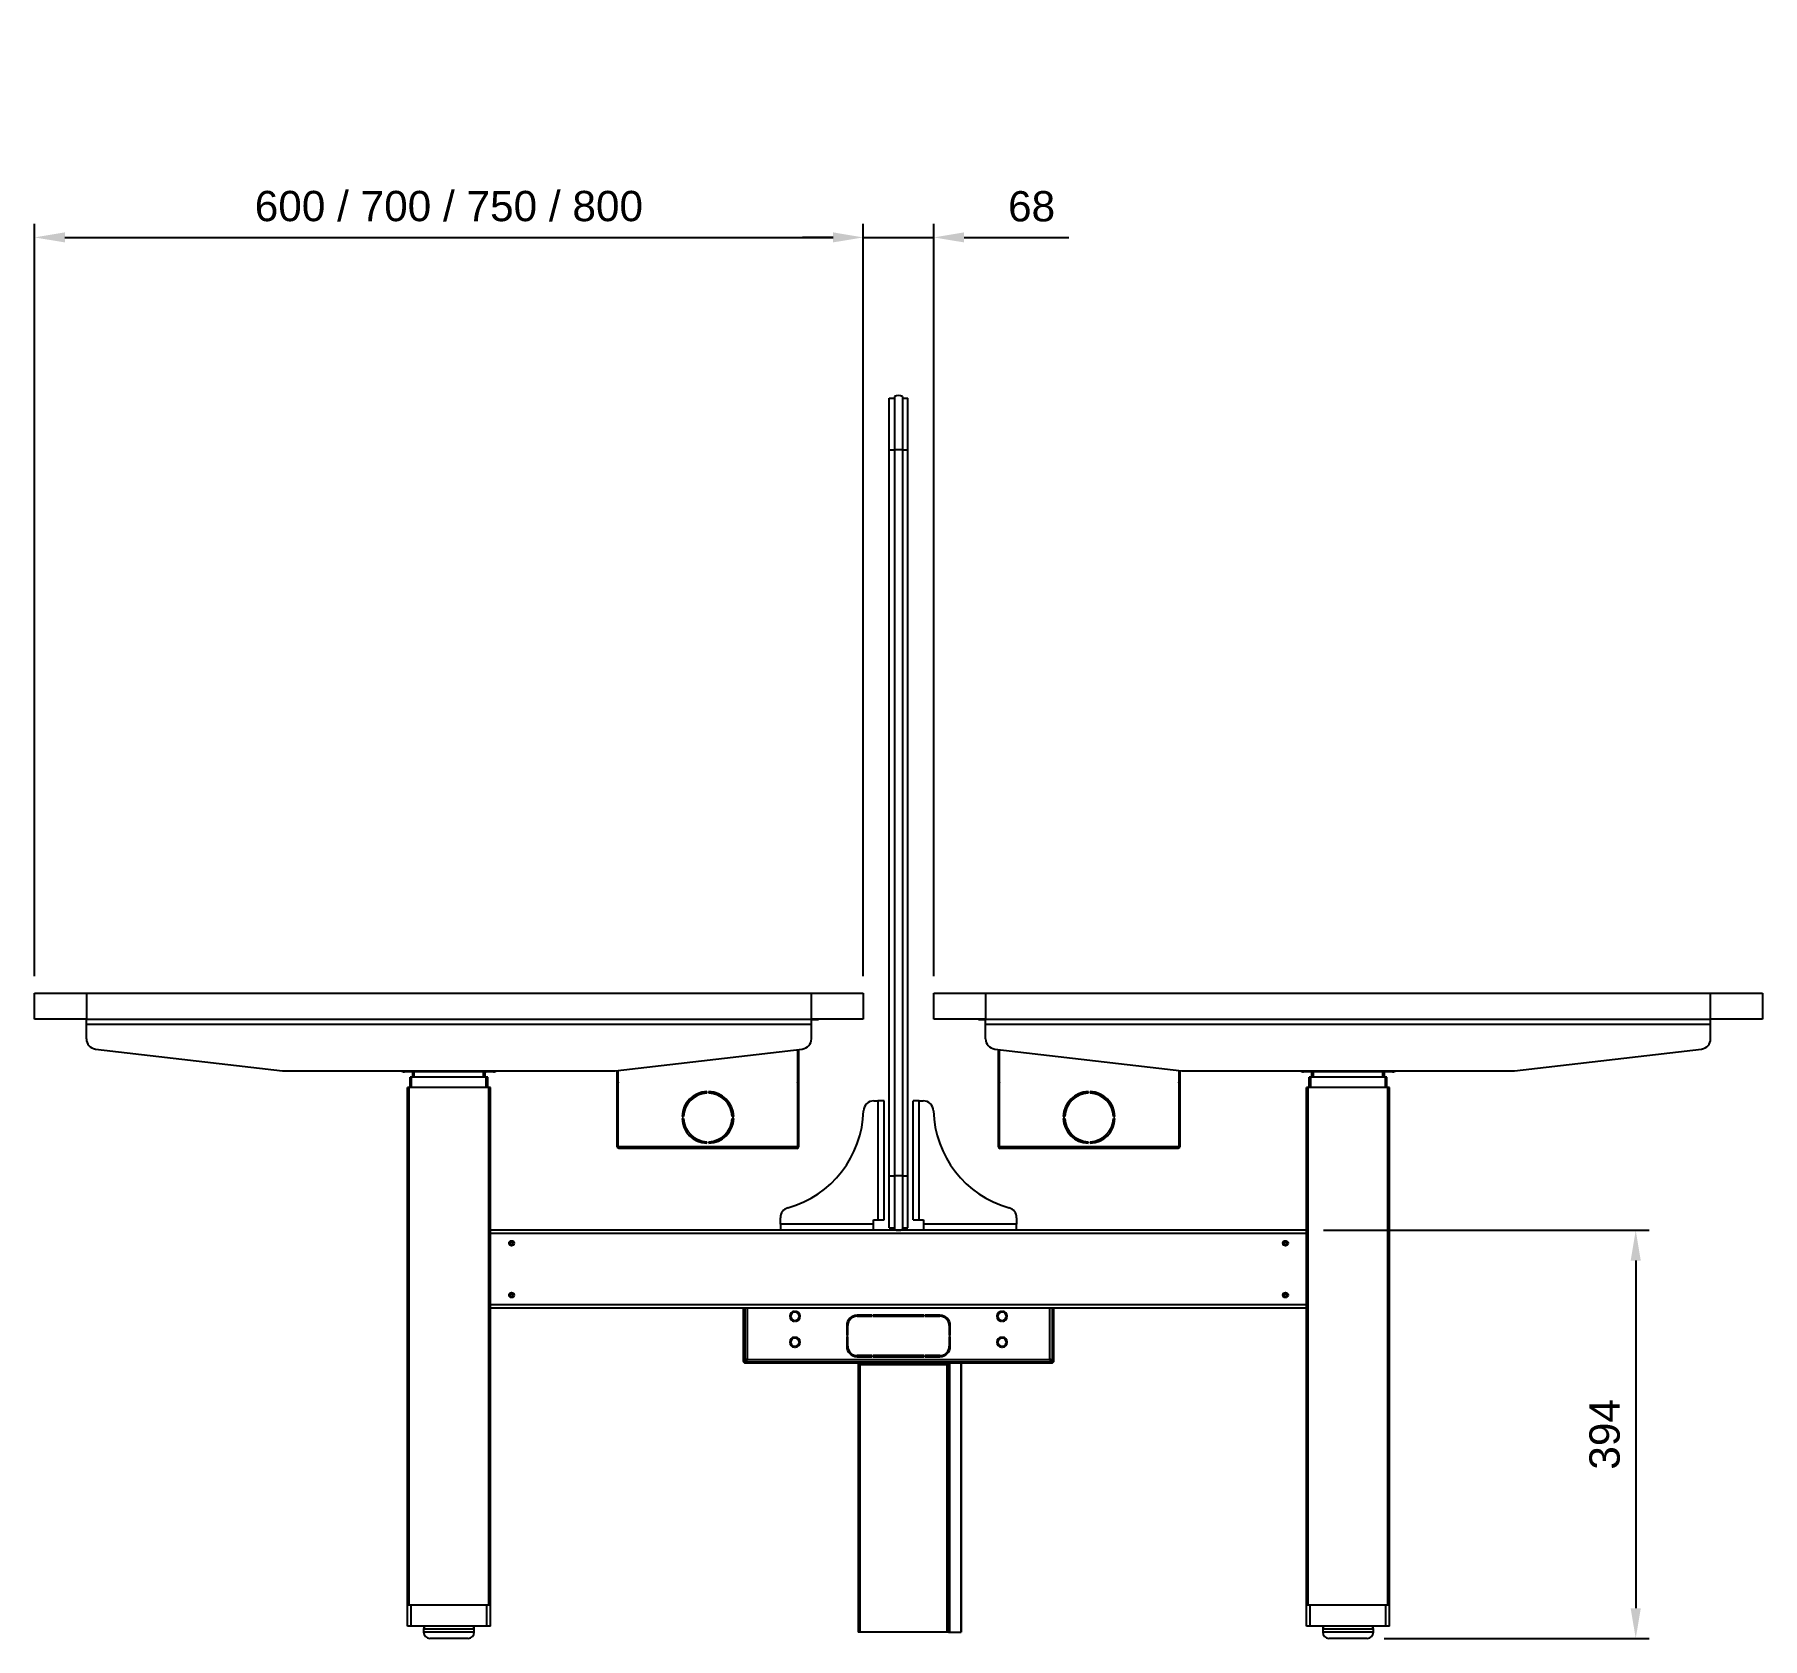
# Model space of a CAD drawing. Header units: millimetres. Extents: x -429 to 16771, y -1239 to 5751.
# Drawn here: x 11851 to 13519, y 4166 to 5715 of the extents above; entities that cross this region are included whole.
import ezdxf

# ---------------------------------------------------------------- set-up
doc = ezdxf.new("R2010")
doc.units = ezdxf.units.MM
doc.header["$LTSCALE"] = 100
doc.layers.add('FURNISHERS', color=4, linetype='Continuous', lineweight=25)
doc.styles.get("Standard").update_dxf_attribs({"font": 'arial.ttf'})
doc.dimstyles.new('CGJ', dxfattribs={"dimscale": 13, "dimtxt": 2.25, "dimasz": 2.25, "dimexe": 1, "dimexo": 1.25, "dimgap": 1.15, "dimtad": 1, "dimtoh": 1, "dimdec": 1, "dimdsep": 46, "dimtxsty": 'Standard', "dimcen": 0, "dimclrd": 2, "dimclre": 2, "dimclrt": 2, "dimadec": 0, "dimazin": 0, "dimtfac": 1, "dimtdec": 1, "dimtmove": 0, "dimatfit": 0, "dimfxl": 1, "dimtolj": 1, "dimtzin": 0, "dimlwe": -1, "dimarcsym": 2})

msp = doc.modelspace()

# ---------------------------------------------------------------- blocks, each defined once
blk = doc.blocks.new('*D75')
at = {"layer": 'Defpoints', "color": 0, "transparency": 16777216}
for p in [(12650.7, 5519), (11850.7, 4789.5), (12650.7, 4789.5)]:
    blk.add_point(p, dxfattribs=at)
at = {"layer": 'FURNISHERS', "color": 2, "transparency": 16777216}
for p, q in [((11850.7, 4805.7), (11850.7, 5532)), ((12650.7, 4805.7), (12650.7, 5532))]:
    blk.add_line(p, q, dxfattribs=at)
at = {"layer": 'FURNISHERS', "color": 2, "lineweight": -2, "transparency": 16777216}
blk.add_line((11880, 5519), (12621.5, 5519), dxfattribs=at)
at = {"layer": 'FURNISHERS', "color": 2, "transparency": 16777216}
for points in [[(11880, 5523.9), (11880, 5514.2), (11850.7, 5519)], [(12621.5, 5523.9), (12621.5, 5514.2), (12650.7, 5519)]]:
    blk.add_solid(points, dxfattribs=at)
at = {"layer": 'FURNISHERS', "color": 2, "transparency": 16777216, "insert": (12250.7, 5549.1), "char_height": 29.25, "attachment_point": 5}
blk.add_mtext('\\A1;600 / 700 / 750 / 800', dxfattribs=at)
blk = doc.blocks.new('*D76')
at = {"layer": 'Defpoints', "color": 0, "transparency": 16777216}
for p in [(13078.7, 4560.5), (13137.2, 4166.5), (13396.4, 4166.5)]:
    blk.add_point(p, dxfattribs=at)
at = {"layer": 'FURNISHERS', "color": 2, "transparency": 16777216}
for p, q in [((13095, 4560.5), (13409.4, 4560.5)), ((13153.5, 4166.5), (13409.4, 4166.5))]:
    blk.add_line(p, q, dxfattribs=at)
at = {"layer": 'FURNISHERS', "color": 2, "lineweight": -2, "transparency": 16777216}
blk.add_line((13396.4, 4531.2), (13396.4, 4195.7), dxfattribs=at)
at = {"layer": 'FURNISHERS', "color": 2, "transparency": 16777216}
for points in [[(13391.5, 4531.2), (13401.3, 4531.2), (13396.4, 4560.5)], [(13391.5, 4195.7), (13401.3, 4195.7), (13396.4, 4166.5)]]:
    blk.add_solid(points, dxfattribs=at)
at = {"layer": 'FURNISHERS', "color": 2, "transparency": 16777216, "insert": (13366.5, 4363.5), "char_height": 29.25, "attachment_point": 5, "rotation": 90}
blk.add_mtext('\\A1;394', dxfattribs=at)
blk = doc.blocks.new('*D77')
at = {"layer": 'Defpoints', "color": 0, "transparency": 16777216}
for p in [(12718.7, 5519), (12650.7, 4789.5), (12718.7, 4789.5)]:
    blk.add_point(p, dxfattribs=at)
at = {"layer": 'FURNISHERS', "color": 2, "transparency": 16777216}
for p, q in [((12650.7, 4805.7), (12650.7, 5532)), ((12718.7, 4805.7), (12718.7, 5532))]:
    blk.add_line(p, q, dxfattribs=at)
at = {"layer": 'FURNISHERS', "color": 2, "lineweight": -2, "transparency": 16777216}
for p, q in [((12621.5, 5519), (12592.2, 5519)), ((12650.7, 5519), (12718.7, 5519)), ((12748, 5519), (12849.2, 5519))]:
    blk.add_line(p, q, dxfattribs=at)
at = {"layer": 'FURNISHERS', "color": 2, "transparency": 16777216}
for points in [[(12621.5, 5523.9), (12621.5, 5514.2), (12650.7, 5519)], [(12748, 5523.9), (12748, 5514.2), (12718.7, 5519)]]:
    blk.add_solid(points, dxfattribs=at)
at = {"layer": 'FURNISHERS', "color": 2, "transparency": 16777216, "insert": (12813.2, 5548.9), "char_height": 29.25, "attachment_point": 5}
blk.add_mtext('\\A1;68', dxfattribs=at)

# ---------------------------------------------------------------- dimensions: what is measured, and where the dimension line sits
at = {"layer": 'FURNISHERS'}
dim = msp.add_linear_dim(base=(12650.73, 5519.04), p1=(11850.73, 4789.49), p2=(12650.73, 4789.49), text='600 / 700 / 750 / <>', dimstyle='CGJ', dxfattribs=at)
dim.commit()
dim.dimension.update_dxf_attribs({"geometry": '*D75', "text_midpoint": (12250.73, 5549.12)})
dim = msp.add_linear_dim(base=(12718.73, 5519.04), p1=(12650.73, 4789.49), p2=(12718.73, 4789.49), dimstyle='CGJ', dxfattribs=at)
dim.commit()
dim.dimension.update_dxf_attribs({"geometry": '*D77', "text_midpoint": (12813.23, 5548.93)})
dim = msp.add_linear_dim(base=(13396.38, 4166.49), p1=(13078.73, 4560.49), p2=(13137.23, 4166.49), angle=90, dimstyle='CGJ', dxfattribs=at)
dim.commit()
dim.dimension.update_dxf_attribs({"geometry": '*D76', "text_midpoint": (13366.48, 4363.49)})

# ---------------------------------------------------------------- linework, layer by layer
at = {"color": 7, "linetype": 'Continuous', "lineweight": -3}
for p, q in [((12675.73, 5313.99), (12675.73, 5363.99)), ((12675.73, 5363.99), (12680.73, 5363.99)), ((12680.73, 5364.99), (12680.73, 5313.99)), ((12680.96, 5365.42), (12680.96, 5313.99)), ((12688.49, 5365.42), (12688.49, 5313.99)), ((12688.73, 5364.99), (12688.73, 5313.99)), ((12688.73, 5363.99), (12693.73, 5363.99)), ((12693.73, 5313.99), (12693.73, 5363.99)), ((12675.73, 4612.99), (12675.73, 5313.99)), ((12675.73, 5313.99), (12680.73, 5313.99)), ((12680.96, 5313.99), (12680.73, 5313.99)), ((12680.73, 5313.99), (12680.73, 4612.99)), ((12688.49, 5313.99), (12680.96, 5313.99)), ((12680.96, 5313.99), (12680.96, 4612.99)), ((12688.49, 5313.99), (12688.49, 4612.99)), ((12688.73, 5313.99), (12688.49, 5313.99)), ((12688.73, 5313.99), (12688.73, 4612.99)), ((12688.73, 5313.99), (12693.73, 5313.99)), ((12693.73, 4612.99), (12693.73, 5313.99)), ((11850.73, 4764.49), (11850.73, 4789.49)), ((11850.73, 4789.49), (11900.73, 4789.49)), ((11900.73, 4789.49), (11900.73, 4764.49)), ((11900.73, 4789.49), (12600.73, 4789.49)), ((12600.73, 4764.49), (12600.73, 4789.49)), ((12600.73, 4789.49), (12650.73, 4789.49)), ((12650.73, 4789.49), (12650.73, 4764.49)), ((12718.73, 4764.49), (12718.73, 4789.49)), ((12718.73, 4789.49), (12768.73, 4789.49)), ((12768.73, 4789.49), (12768.73, 4764.49)), ((12768.73, 4789.49), (13468.73, 4789.49)), ((13468.73, 4764.49), (13468.73, 4789.49)), ((13468.73, 4789.49), (13518.73, 4789.49)), ((13518.73, 4789.49), (13518.73, 4764.49)), ((11900.73, 4764.49), (11850.73, 4764.49)), ((11900.73, 4764.49), (12600.73, 4764.49)), ((11900.73, 4759.49), (11900.73, 4764.49)), ((11900.73, 4745.4), (11900.73, 4759.49)), ((11900.73, 4759.49), (12600.73, 4759.49)), ((12650.73, 4764.49), (12600.73, 4764.49)), ((12600.73, 4759.49), (12600.73, 4764.49)), ((12602.43, 4763.69), (12600.73, 4763.69)), ((12600.73, 4745.4), (12600.73, 4759.49)), ((12602.43, 4763.69), (12602.43, 4764.49)), ((12607.43, 4763.69), (12602.43, 4763.69)), ((12607.43, 4764.49), (12607.43, 4763.69)), ((12768.73, 4764.49), (12718.73, 4764.49)), ((12762.03, 4763.69), (12762.03, 4764.49)), ((12767.03, 4763.69), (12762.03, 4763.69)), ((12767.03, 4764.49), (12767.03, 4763.69)), ((12768.73, 4763.69), (12767.03, 4763.69)), ((12768.73, 4764.49), (13468.73, 4764.49)), ((12768.73, 4759.49), (12768.73, 4764.49)), ((12768.73, 4745.4), (12768.73, 4759.49)), ((12768.73, 4759.49), (13468.73, 4759.49)), ((13518.73, 4764.49), (13468.73, 4764.49)), ((13468.73, 4759.49), (13468.73, 4764.49)), ((13468.73, 4745.4), (13468.73, 4759.49)), ((11909.58, 4735.47), (12090.15, 4714.56)), ((12411.3, 4714.56), (12591.88, 4735.47)), ((12587.23, 4734.93), (12587.23, 4641.09)), ((12587.43, 4734.95), (12587.43, 4641.09)), ((12588.23, 4735.04), (12588.23, 4641.09)), ((12777.58, 4735.47), (12958.15, 4714.56)), ((12781.23, 4641.09), (12781.23, 4735.04)), ((12782.03, 4641.09), (12782.03, 4734.95)), ((12782.23, 4641.09), (12782.23, 4734.93)), ((13279.3, 4714.56), (13459.88, 4735.47)), ((12091.3, 4714.49), (12410.15, 4714.49)), ((12214.8, 4713.49), (12207.73, 4713.49)), ((12213.23, 4698.49), (12213.23, 4708.49)), ((12214.73, 4708.49), (12213.23, 4708.49)), ((12214.73, 4698.49), (12214.73, 4708.49)), ((12286.73, 4708.49), (12214.73, 4708.49)), ((12214.8, 4714.49), (12214.8, 4713.49)), ((12286.65, 4713.49), (12214.8, 4713.49)), ((12215.73, 4708.49), (12215.73, 4713.49)), ((12217.23, 4708.49), (12217.23, 4713.49)), ((12284.23, 4708.49), (12284.23, 4713.49)), ((12285.73, 4708.49), (12285.73, 4713.49)), ((12286.65, 4714.49), (12286.65, 4713.49)), ((12293.73, 4713.49), (12286.65, 4713.49)), ((12286.73, 4698.49), (12286.73, 4708.49)), ((12288.23, 4708.49), (12286.73, 4708.49)), ((12288.23, 4698.49), (12288.23, 4708.49)), ((12413.23, 4641.09), (12413.23, 4714.78)), ((12414.03, 4641.09), (12414.03, 4714.87)), ((12414.23, 4641.09), (12414.23, 4714.9)), ((12955.23, 4714.9), (12955.23, 4641.09)), ((12955.43, 4714.87), (12955.43, 4641.09)), ((12956.23, 4714.78), (12956.23, 4641.09)), ((12959.3, 4714.49), (13278.15, 4714.49)), ((13082.8, 4713.49), (13075.73, 4713.49)), ((13081.23, 4698.49), (13081.23, 4708.49)), ((13082.73, 4708.49), (13081.23, 4708.49)), ((13082.73, 4698.49), (13082.73, 4708.49)), ((13154.73, 4708.49), (13082.73, 4708.49)), ((13082.8, 4714.49), (13082.8, 4713.49)), ((13154.65, 4713.49), (13082.8, 4713.49)), ((13083.73, 4708.49), (13083.73, 4713.49)), ((13085.23, 4708.49), (13085.23, 4713.49)), ((13152.23, 4708.49), (13152.23, 4713.49)), ((13153.73, 4708.49), (13153.73, 4713.49)), ((13154.65, 4714.49), (13154.65, 4713.49)), ((13161.73, 4713.49), (13154.65, 4713.49)), ((13154.73, 4698.49), (13154.73, 4708.49)), ((13156.23, 4708.49), (13154.73, 4708.49)), ((13156.23, 4698.49), (13156.23, 4708.49)), ((12210.73, 4198.49), (12210.73, 4698.49)), ((12212.23, 4698.49), (12210.73, 4698.49)), ((12212.23, 4198.49), (12212.23, 4698.49)), ((12289.23, 4698.49), (12212.23, 4698.49)), ((12289.23, 4198.49), (12289.23, 4698.49)), ((12290.73, 4698.49), (12289.23, 4698.49)), ((12290.73, 4198.49), (12290.73, 4698.49)), ((12499.73, 4692.97), (12499.73, 4694.47)), ((12501.73, 4694.47), (12501.73, 4692.97)), ((12867.73, 4692.97), (12867.73, 4694.47)), ((12869.73, 4694.47), (12869.73, 4692.97)), ((13078.73, 4198.49), (13078.73, 4698.49)), ((13080.23, 4698.49), (13078.73, 4698.49)), ((13080.23, 4198.49), (13080.23, 4698.49)), ((13157.23, 4698.49), (13080.23, 4698.49)), ((13157.23, 4198.49), (13157.23, 4698.49)), ((13158.73, 4698.49), (13157.23, 4698.49)), ((13158.73, 4198.49), (13158.73, 4698.49)), ((12475.75, 4670.49), (12477.25, 4670.49)), ((12524.2, 4670.49), (12525.71, 4670.49)), ((12660.93, 4685.49), (12664.73, 4685.49)), ((12664.73, 4685.49), (12664.73, 4570.49)), ((12670.73, 4685.49), (12664.73, 4685.49)), ((12670.73, 4570.49), (12670.73, 4685.49)), ((12698.73, 4570.49), (12698.73, 4685.49)), ((12704.73, 4685.49), (12698.73, 4685.49)), ((12704.73, 4570.49), (12704.73, 4685.49)), ((12704.73, 4685.49), (12708.52, 4685.49)), ((12843.75, 4670.49), (12845.25, 4670.49)), ((12892.2, 4670.49), (12893.71, 4670.49)), ((12477.25, 4668.49), (12475.75, 4668.49)), ((12525.71, 4668.49), (12524.2, 4668.49)), ((12845.25, 4668.49), (12843.75, 4668.49)), ((12893.71, 4668.49), (12892.2, 4668.49)), ((12413.23, 4641.09), (12414.03, 4641.09)), ((12587.23, 4641.09), (12414.23, 4641.09)), ((12586.63, 4639.49), (12414.83, 4639.49)), ((12499.73, 4644.51), (12499.73, 4646.01)), ((12501.73, 4646.01), (12501.73, 4644.51)), ((12587.43, 4641.09), (12588.23, 4641.09)), ((12781.23, 4641.09), (12782.03, 4641.09)), ((12955.23, 4641.09), (12782.23, 4641.09)), ((12954.63, 4639.49), (12782.83, 4639.49)), ((12867.73, 4644.51), (12867.73, 4646.01)), ((12869.73, 4646.01), (12869.73, 4644.51)), ((12955.43, 4641.09), (12956.23, 4641.09)), ((12675.73, 4562.99), (12675.73, 4612.99)), ((12675.73, 4612.99), (12680.73, 4612.99)), ((12680.96, 4612.99), (12680.73, 4612.99)), ((12680.73, 4612.99), (12680.73, 4561.99)), ((12688.49, 4612.99), (12680.96, 4612.99)), ((12680.96, 4612.99), (12680.96, 4561.57)), ((12688.49, 4612.99), (12688.49, 4561.57)), ((12688.73, 4612.99), (12688.49, 4612.99)), ((12688.73, 4612.99), (12688.73, 4561.99)), ((12688.73, 4612.99), (12693.73, 4612.99)), ((12693.73, 4562.99), (12693.73, 4612.99)), ((12570.73, 4566.49), (12570.73, 4572.62)), ((12660.73, 4570.49), (12664.73, 4570.49)), ((12660.73, 4566.49), (12660.73, 4570.49)), ((12664.73, 4570.49), (12670.73, 4570.49)), ((12698.73, 4570.49), (12704.73, 4570.49)), ((12704.73, 4570.49), (12708.73, 4570.49)), ((12708.73, 4570.49), (12708.73, 4566.49)), ((12798.73, 4572.62), (12798.73, 4566.49)), ((13078.73, 4560.49), (12290.73, 4560.49)), ((13078.73, 4557.49), (12290.73, 4557.49)), ((12660.73, 4566.49), (12570.73, 4566.49)), ((12570.73, 4566.49), (12570.73, 4560.49)), ((12660.73, 4560.49), (12660.73, 4566.49)), ((12675.73, 4562.99), (12680.73, 4562.99)), ((12688.73, 4562.99), (12693.73, 4562.99)), ((12798.73, 4566.49), (12708.73, 4566.49)), ((12708.73, 4566.49), (12708.73, 4560.49)), ((12798.73, 4560.49), (12798.73, 4566.49)), ((13078.73, 4488.49), (12290.73, 4488.49)), ((13078.73, 4485.49), (12290.73, 4485.49)), ((12534.73, 4485.49), (12534.73, 4434.49)), ((12535.73, 4485.49), (12535.73, 4434.49)), ((12536.23, 4485.49), (12536.23, 4434.87)), ((12538.63, 4485.49), (12538.63, 4435.89)), ((12584.23, 4481.46), (12584.23, 4482.46)), ((12584.23, 4472.52), (12584.23, 4473.52)), ((12585.23, 4482.46), (12585.23, 4481.46)), ((12585.23, 4473.52), (12585.23, 4472.52)), ((12659.23, 4478.49), (12644.73, 4478.49)), ((12644.73, 4477.49), (12659.23, 4477.49)), ((12659.23, 4477.49), (12659.23, 4478.49)), ((12660.23, 4478.49), (12660.23, 4477.49)), ((12709.23, 4478.49), (12660.23, 4478.49)), ((12660.23, 4477.49), (12709.23, 4477.49)), ((12709.23, 4477.49), (12709.23, 4478.49)), ((12724.73, 4478.49), (12710.23, 4478.49)), ((12710.23, 4478.49), (12710.23, 4477.49)), ((12710.23, 4477.49), (12724.73, 4477.49)), ((12784.23, 4481.46), (12784.23, 4482.46)), ((12784.23, 4472.52), (12784.23, 4473.52)), ((12785.23, 4482.46), (12785.23, 4481.46)), ((12785.23, 4473.52), (12785.23, 4472.52)), ((12830.83, 4435.89), (12830.83, 4485.49)), ((12833.23, 4434.87), (12833.23, 4485.49)), ((12833.73, 4434.49), (12833.73, 4485.49)), ((12834.73, 4434.49), (12834.73, 4485.49)), ((12584.23, 4456.46), (12584.23, 4457.46)), ((12585.23, 4457.46), (12585.23, 4456.46)), ((12634.73, 4468.49), (12634.73, 4458.99)), ((12634.73, 4458.99), (12635.73, 4458.99)), ((12635.73, 4457.99), (12634.73, 4457.99)), ((12634.73, 4457.99), (12634.73, 4448.49)), ((12635.73, 4458.99), (12635.73, 4468.49)), ((12635.73, 4448.49), (12635.73, 4457.99)), ((12733.73, 4468.49), (12733.73, 4458.99)), ((12733.73, 4458.99), (12734.73, 4458.99)), ((12734.73, 4457.99), (12733.73, 4457.99)), ((12733.73, 4457.99), (12733.73, 4448.49)), ((12734.73, 4458.99), (12734.73, 4468.49)), ((12734.73, 4448.49), (12734.73, 4457.99)), ((12784.23, 4456.46), (12784.23, 4457.46)), ((12785.23, 4457.46), (12785.23, 4456.46)), ((12584.23, 4447.52), (12584.23, 4448.52)), ((12585.23, 4448.52), (12585.23, 4447.52)), ((12659.23, 4439.49), (12644.73, 4439.49)), ((12644.73, 4438.49), (12659.23, 4438.49)), ((12659.23, 4438.49), (12659.23, 4439.49)), ((12709.23, 4439.49), (12660.23, 4439.49)), ((12660.23, 4439.49), (12660.23, 4438.49)), ((12660.23, 4438.49), (12709.23, 4438.49)), ((12709.23, 4438.49), (12709.23, 4439.49)), ((12724.73, 4439.49), (12710.23, 4439.49)), ((12710.23, 4439.49), (12710.23, 4438.49)), ((12710.23, 4438.49), (12724.73, 4438.49)), ((12784.23, 4447.52), (12784.23, 4448.52)), ((12785.23, 4448.52), (12785.23, 4447.52)), ((12534.73, 4434.49), (12535.73, 4434.49)), ((12536.23, 4434.87), (12537.43, 4434.87)), ((12536.73, 4433.49), (12536.73, 4432.49)), ((12536.73, 4433.49), (12832.73, 4433.49)), ((12536.73, 4432.49), (12832.73, 4432.49)), ((12537.6, 4433.49), (12537.6, 4434.69)), ((12538.63, 4435.89), (12830.83, 4435.89)), ((12645.88, 4432.49), (12645.88, 4430.89)), ((12645.88, 4430.89), (12645.88, 4172.49)), ((12647.48, 4430.89), (12645.88, 4430.89)), ((12646.68, 4432.49), (12646.68, 4430.89)), ((12647.48, 4431.69), (12647.48, 4432.49)), ((12650.48, 4431.69), (12647.48, 4431.69)), ((12647.48, 4431.69), (12647.48, 4430.89)), ((12647.48, 4430.89), (12731.28, 4430.89)), ((12647.48, 4430.89), (12647.48, 4172.49)), ((12650.48, 4432.49), (12650.48, 4431.69)), ((12728.28, 4431.69), (12650.48, 4431.69)), ((12728.28, 4431.69), (12728.28, 4432.49)), ((12731.28, 4431.69), (12728.28, 4431.69)), ((12731.28, 4432.49), (12731.28, 4431.69)), ((12731.28, 4430.89), (12731.28, 4431.69)), ((12731.28, 4430.89), (12731.28, 4172.49)), ((12732.88, 4430.89), (12731.28, 4430.89)), ((12732.08, 4432.49), (12732.08, 4430.89)), ((12732.88, 4432.49), (12732.88, 4430.89)), ((12732.88, 4430.89), (12732.88, 4172.49)), ((12733.88, 4432.49), (12733.88, 4172.49)), ((12744.88, 4432.49), (12744.88, 4172.49)), ((12745.18, 4432.49), (12745.18, 4172.49)), ((12831.85, 4433.49), (12831.85, 4434.69)), ((12833.23, 4434.87), (12832.03, 4434.87)), ((12832.73, 4432.49), (12832.73, 4433.49)), ((12833.73, 4434.49), (12834.73, 4434.49)), ((12212.23, 4198.49), (12210.73, 4198.49)), ((12210.73, 4178.49), (12210.73, 4198.49)), ((12289.23, 4198.49), (12212.23, 4198.49)), ((12214.23, 4178.49), (12214.23, 4198.49)), ((12287.23, 4198.49), (12214.23, 4198.49)), ((12287.23, 4178.49), (12287.23, 4198.49)), ((12290.73, 4198.49), (12289.23, 4198.49)), ((12290.73, 4178.49), (12290.73, 4198.49)), ((13078.73, 4178.49), (13078.73, 4198.49)), ((13080.23, 4198.49), (13078.73, 4198.49)), ((13157.23, 4198.49), (13080.23, 4198.49)), ((13082.23, 4178.49), (13082.23, 4198.49)), ((13155.23, 4198.49), (13082.23, 4198.49)), ((13155.23, 4178.49), (13155.23, 4198.49)), ((13158.73, 4198.49), (13157.23, 4198.49)), ((13158.73, 4178.49), (13158.73, 4198.49)), ((12214.23, 4178.49), (12210.73, 4178.49)), ((12287.23, 4178.49), (12214.23, 4178.49)), ((12226.23, 4175.49), (12226.23, 4172.49)), ((12275.23, 4175.49), (12226.23, 4175.49)), ((12275.23, 4172.49), (12226.23, 4172.49)), ((12275.23, 4172.49), (12275.23, 4175.49)), ((12290.73, 4178.49), (12287.23, 4178.49)), ((12647.48, 4172.49), (12645.88, 4172.49)), ((12731.28, 4172.49), (12647.48, 4172.49)), ((12732.88, 4172.49), (12731.28, 4172.49)), ((12732.88, 4172.49), (12733.88, 4172.49)), ((12733.88, 4172.49), (12744.88, 4172.49)), ((12744.88, 4172.49), (12745.18, 4172.49)), ((13082.23, 4178.49), (13078.73, 4178.49)), ((13155.23, 4178.49), (13082.23, 4178.49)), ((13094.23, 4175.49), (13094.23, 4172.49)), ((13143.23, 4175.49), (13094.23, 4175.49)), ((13143.23, 4172.49), (13094.23, 4172.49)), ((13143.23, 4172.49), (13143.23, 4175.49)), ((13158.73, 4178.49), (13155.23, 4178.49)), ((12269.23, 4166.49), (12232.23, 4166.49)), ((13137.23, 4166.49), (13100.23, 4166.49))]:
    msp.add_line(p, q, dxfattribs=at)
at = {"color": 7, "linetype": 'Continuous', "lineweight": -3, "flags": 128}
for points in [[(12414.03, 4704.38), (12414.21, 4704.47), (12414.23, 4704.47)], [(12587.23, 4704.47), (12587.24, 4704.47), (12587.43, 4704.38)], [(12782.03, 4704.38), (12782.21, 4704.47), (12782.23, 4704.47)], [(12955.23, 4704.47), (12955.24, 4704.47), (12955.43, 4704.38)]]:
    msp.add_lwpolyline(points, dxfattribs=at)
at = {"color": 7, "linetype": 'Continuous', "lineweight": -3}
for centre, radius in [((12311.23, 4547.99), 2.5), ((12311.23, 4547.99), 1.25), ((13058.23, 4547.99), 2.5), ((13058.23, 4547.99), 1.25), ((12311.23, 4497.99), 2.5), ((12311.23, 4497.99), 1.25), ((13058.23, 4497.99), 2.5), ((13058.23, 4497.99), 1.25)]:
    msp.add_circle(centre, radius, dxfattribs=at)
for centre, radius, start, end in [((12681.23, 5364.99), 0.5, 121.89079, 180), ((12684.73, 5359.37), 7.12, 58.10921, 121.89079), ((12688.23, 5364.99), 0.5, 0, 58.10921), ((11910.73, 4745.4), 10, 180, 263.39516), ((12590.73, 4745.4), 10, 276.60484, 0), ((12778.73, 4745.4), 10, 180, 263.39516), ((13458.73, 4745.4), 10, 276.60484, 0), ((12091.3, 4724.49), 10, 263.39516, 270), ((12207.73, 4718.49), 5, 233.1301, 270), ((12207.84, 4716.48), 2.99, 221.69327, 267.82793), ((12214.91, 4716.48), 2.99, 221.69327, 267.82793), ((12286.54, 4716.48), 2.99, 272.17207, 318.30673), ((12293.73, 4718.49), 5, 270, 306.8699), ((12293.61, 4716.48), 2.99, 272.17207, 318.30673), ((12410.15, 4724.49), 10, 270, 276.60484), ((12959.3, 4724.49), 10, 263.39516, 270), ((13075.73, 4718.49), 5, 233.1301, 270), ((13075.84, 4716.48), 2.99, 221.69327, 267.82793), ((13082.91, 4716.48), 2.99, 221.69327, 267.82793), ((13154.54, 4716.48), 2.99, 272.17207, 318.30673), ((13161.73, 4718.49), 5, 270, 306.8699), ((13161.61, 4716.48), 2.99, 272.17207, 318.30673), ((13278.15, 4724.49), 10, 270, 276.60484), ((12414.83, 4702.99), 0.8, 138.59038, 180), ((12500.73, 4669.49), 25, 92.29244, 177.70756), ((12500.73, 4669.49), 23.5, 92.43885, 177.56115), ((12500.73, 4669.49), 25, 2.29244, 87.70756), ((12500.73, 4669.49), 23.5, 2.43885, 87.56115), ((12586.63, 4702.99), 0.8, 0, 41.40962), ((12782.83, 4702.99), 0.8, 138.59038, 180), ((12868.73, 4669.49), 25, 92.29244, 177.70756), ((12868.73, 4669.49), 23.5, 92.43885, 177.56115), ((12868.73, 4669.49), 25, 2.29244, 87.70756), ((12868.73, 4669.49), 23.5, 2.43885, 87.56115), ((12954.63, 4702.99), 0.8, 0, 41.40962), ((12550.97, 4678.52), 100, 285.69496, 358.42212), ((12660.93, 4675.49), 10, 90, 178.42212), ((12708.52, 4675.49), 10, 1.57788, 90), ((12818.48, 4678.52), 100, 181.57788, 254.30504), ((12500.73, 4669.49), 25, 182.29244, 267.70756), ((12500.73, 4669.49), 23.5, 182.43885, 267.56115), ((12500.73, 4669.49), 23.5, 272.43885, 357.56115), ((12500.73, 4669.49), 25, 272.29244, 357.70756), ((12868.73, 4669.49), 25, 182.29244, 267.70756), ((12868.73, 4669.49), 23.5, 182.43885, 267.56115), ((12868.73, 4669.49), 25, 272.29244, 357.70756), ((12868.73, 4669.49), 23.5, 272.43885, 357.56115), ((12414.83, 4641.09), 1.6, 180, 270), ((12414.83, 4641.09), 0.8, 180, 236.02018), ((12586.63, 4641.09), 1.6, 270, 0), ((12586.63, 4641.09), 0.8, 303.9456, 0), ((12782.83, 4641.09), 1.6, 180, 270), ((12782.83, 4641.09), 0.8, 180, 236.02018), ((12954.63, 4641.09), 1.6, 270, 0), ((12954.63, 4641.09), 0.8, 303.93942, 0), ((12580.73, 4572.62), 10, 105.69496, 180), ((12788.73, 4572.62), 10, 0, 74.30504), ((12681.23, 4561.99), 0.5, 180, 238.10921), ((12684.73, 4567.62), 7.12, 238.10921, 301.89079), ((12688.23, 4561.99), 0.5, 301.89079, 360), ((12584.73, 4477.49), 4.99, 95.74641, 264.25359), ((12584.73, 4477.49), 4.74, 96.05135, 263.94865), ((12584.73, 4477.49), 4, 97.18076, 262.81924), ((12584.73, 4477.49), 4.99, 275.74641, 84.25359), ((12584.73, 4477.49), 4.74, 276.05135, 83.94865), ((12584.73, 4477.49), 4, 277.18076, 82.81924), ((12644.73, 4468.49), 10, 90, 180), ((12644.73, 4468.49), 9, 90, 180), ((12724.73, 4468.49), 10, 0, 90), ((12724.73, 4468.49), 9, 0, 90), ((12784.73, 4477.49), 4.99, 95.74641, 264.25359), ((12784.73, 4477.49), 4.74, 96.05135, 263.94865), ((12784.73, 4477.49), 4, 97.18076, 262.81924), ((12784.73, 4477.49), 4.99, 275.74641, 84.25359), ((12784.73, 4477.49), 4.74, 276.05135, 83.94865), ((12784.73, 4477.49), 4, 277.18076, 82.81924), ((12584.73, 4452.49), 4.99, 95.74641, 264.25359), ((12584.73, 4452.49), 4.74, 96.05135, 263.94865), ((12584.73, 4452.49), 4, 97.18076, 262.81924), ((12584.73, 4452.49), 4.99, 275.74641, 84.25359), ((12584.73, 4452.49), 4.74, 276.05135, 83.94865), ((12584.73, 4452.49), 4, 277.18076, 82.81924), ((12784.73, 4452.49), 4.99, 95.74641, 264.25359), ((12784.73, 4452.49), 4.74, 96.05135, 263.94865), ((12784.73, 4452.49), 4, 97.18076, 262.81924), ((12784.73, 4452.49), 4.99, 275.74641, 84.25359), ((12784.73, 4452.49), 4.74, 276.05135, 83.94865), ((12784.73, 4452.49), 4, 277.18076, 82.81924), ((12644.73, 4448.49), 10, 180, 270), ((12644.73, 4448.49), 9, 180, 270), ((12724.73, 4448.49), 9, 270, 0), ((12724.73, 4448.49), 10, 270, 0), ((12536.73, 4434.49), 2, 180, 270), ((12536.73, 4434.49), 1, 180, 270), ((12832.73, 4434.49), 1, 270, 0), ((12832.73, 4434.49), 2, 270, 0), ((12229.23, 4175.49), 3, 90, 180), ((12232.23, 4172.49), 6, 180, 270), ((12269.23, 4172.49), 6, 270, 0), ((12272.23, 4175.49), 3, 0, 90), ((13097.23, 4175.49), 3, 90, 180), ((13100.23, 4172.49), 6, 180, 270), ((13137.23, 4172.49), 6, 270, 0), ((13140.23, 4175.49), 3, 0, 90)]:
    msp.add_arc(centre, radius, start, end, dxfattribs=at)
for points, knots in [([(12414.83, 4639.49), (12414.78, 4639.51), (12414.69, 4639.55), (12414.56, 4639.84), (12414.43, 4640.27), (12414.32, 4640.71), (12414.25, 4640.99), (12414.23, 4641.09)], [0, 0, 0, 0, 0.2207426, 0.4415058, 0.662269, 0.883032, 1, 1, 1, 1]), ([(12587.23, 4641.09), (12587.18, 4640.91), (12587.09, 4640.54), (12586.96, 4640.05), (12586.83, 4639.68), (12586.72, 4639.51), (12586.65, 4639.5), (12586.63, 4639.49)], [0, 0, 0, 0, 0.2207426, 0.4415058, 0.662269, 0.883032, 1, 1, 1, 1]), ([(12782.83, 4639.49), (12782.78, 4639.51), (12782.69, 4639.55), (12782.56, 4639.84), (12782.43, 4640.27), (12782.32, 4640.71), (12782.25, 4640.99), (12782.23, 4641.09)], [0, 0, 0, 0, 0.2207426, 0.4415058, 0.662269, 0.883032, 1, 1, 1, 1]), ([(12955.23, 4641.09), (12955.18, 4640.91), (12955.09, 4640.54), (12954.96, 4640.05), (12954.83, 4639.68), (12954.72, 4639.51), (12954.65, 4639.5), (12954.63, 4639.49)], [0, 0, 0, 0, 0.2207426, 0.4415058, 0.662269, 0.883032, 1, 1, 1, 1]), ([(12538.63, 4435.89), (12538.35, 4435.82), (12537.79, 4435.66), (12537.05, 4435.44), (12536.5, 4435.21), (12536.25, 4435.02), (12536.23, 4434.91), (12536.23, 4434.87)], [0, 0, 0, 0, 0.222483, 0.4449936, 0.6675043, 0.8900148, 1, 1, 1, 1]), ([(12538.63, 4435.89), (12538.44, 4435.79), (12538.11, 4435.61), (12537.72, 4435.35), (12537.47, 4435.1), (12537.44, 4434.94), (12537.43, 4434.87)], [0, 0, 0, 0, 0.2867804, 0.5315635, 0.7762578, 1, 1, 1, 1]), ([(12537.6, 4433.49), (12537.68, 4433.52), (12537.83, 4433.58), (12538.06, 4434.02), (12538.29, 4434.67), (12538.48, 4435.34), (12538.59, 4435.75), (12538.63, 4435.89)], [0, 0, 0, 0, 0.222483, 0.4449936, 0.6675043, 0.8900148, 1, 1, 1, 1]), ([(12537.6, 4434.69), (12537.7, 4434.72), (12537.88, 4434.76), (12538.15, 4435.07), (12538.39, 4435.46), (12538.55, 4435.75), (12538.63, 4435.89)], [0, 0, 0, 0, 0.2867804, 0.5315635, 0.7762578, 1, 1, 1, 1]), ([(12833.23, 4434.87), (12833.2, 4434.94), (12833.14, 4435.1), (12832.7, 4435.32), (12832.05, 4435.55), (12831.38, 4435.74), (12830.96, 4435.85), (12830.83, 4435.89)], [0, 0, 0, 0, 0.222483, 0.4449936, 0.6675043, 0.8900148, 1, 1, 1, 1]), ([(12832.03, 4434.87), (12832, 4434.97), (12831.96, 4435.15), (12831.65, 4435.41), (12831.26, 4435.66), (12830.97, 4435.82), (12830.83, 4435.89)], [0, 0, 0, 0, 0.2867804, 0.5315635, 0.7762578, 1, 1, 1, 1]), ([(12830.83, 4435.89), (12830.9, 4435.61), (12831.05, 4435.05), (12831.28, 4434.31), (12831.51, 4433.77), (12831.7, 4433.52), (12831.81, 4433.5), (12831.85, 4433.49)], [0, 0, 0, 0, 0.222483, 0.4449936, 0.6675043, 0.8900148, 1, 1, 1, 1]), ([(12830.83, 4435.89), (12830.92, 4435.71), (12831.11, 4435.38), (12831.37, 4434.98), (12831.61, 4434.74), (12831.77, 4434.71), (12831.85, 4434.69)], [0, 0, 0, 0, 0.2867804, 0.5315635, 0.7762578, 1, 1, 1, 1])]:
    msp.add_open_spline(points, degree=3, knots=knots, dxfattribs=at)

msp.set_redraw_order([(e.dxf.handle, doc.entitydb.next_handle()) for e in msp.query("TEXT MTEXT ATTDEF DIMENSION ARC_DIMENSION")])  # texts and dimensions are drawn at this point

doc.saveas('drawing.dxf')
